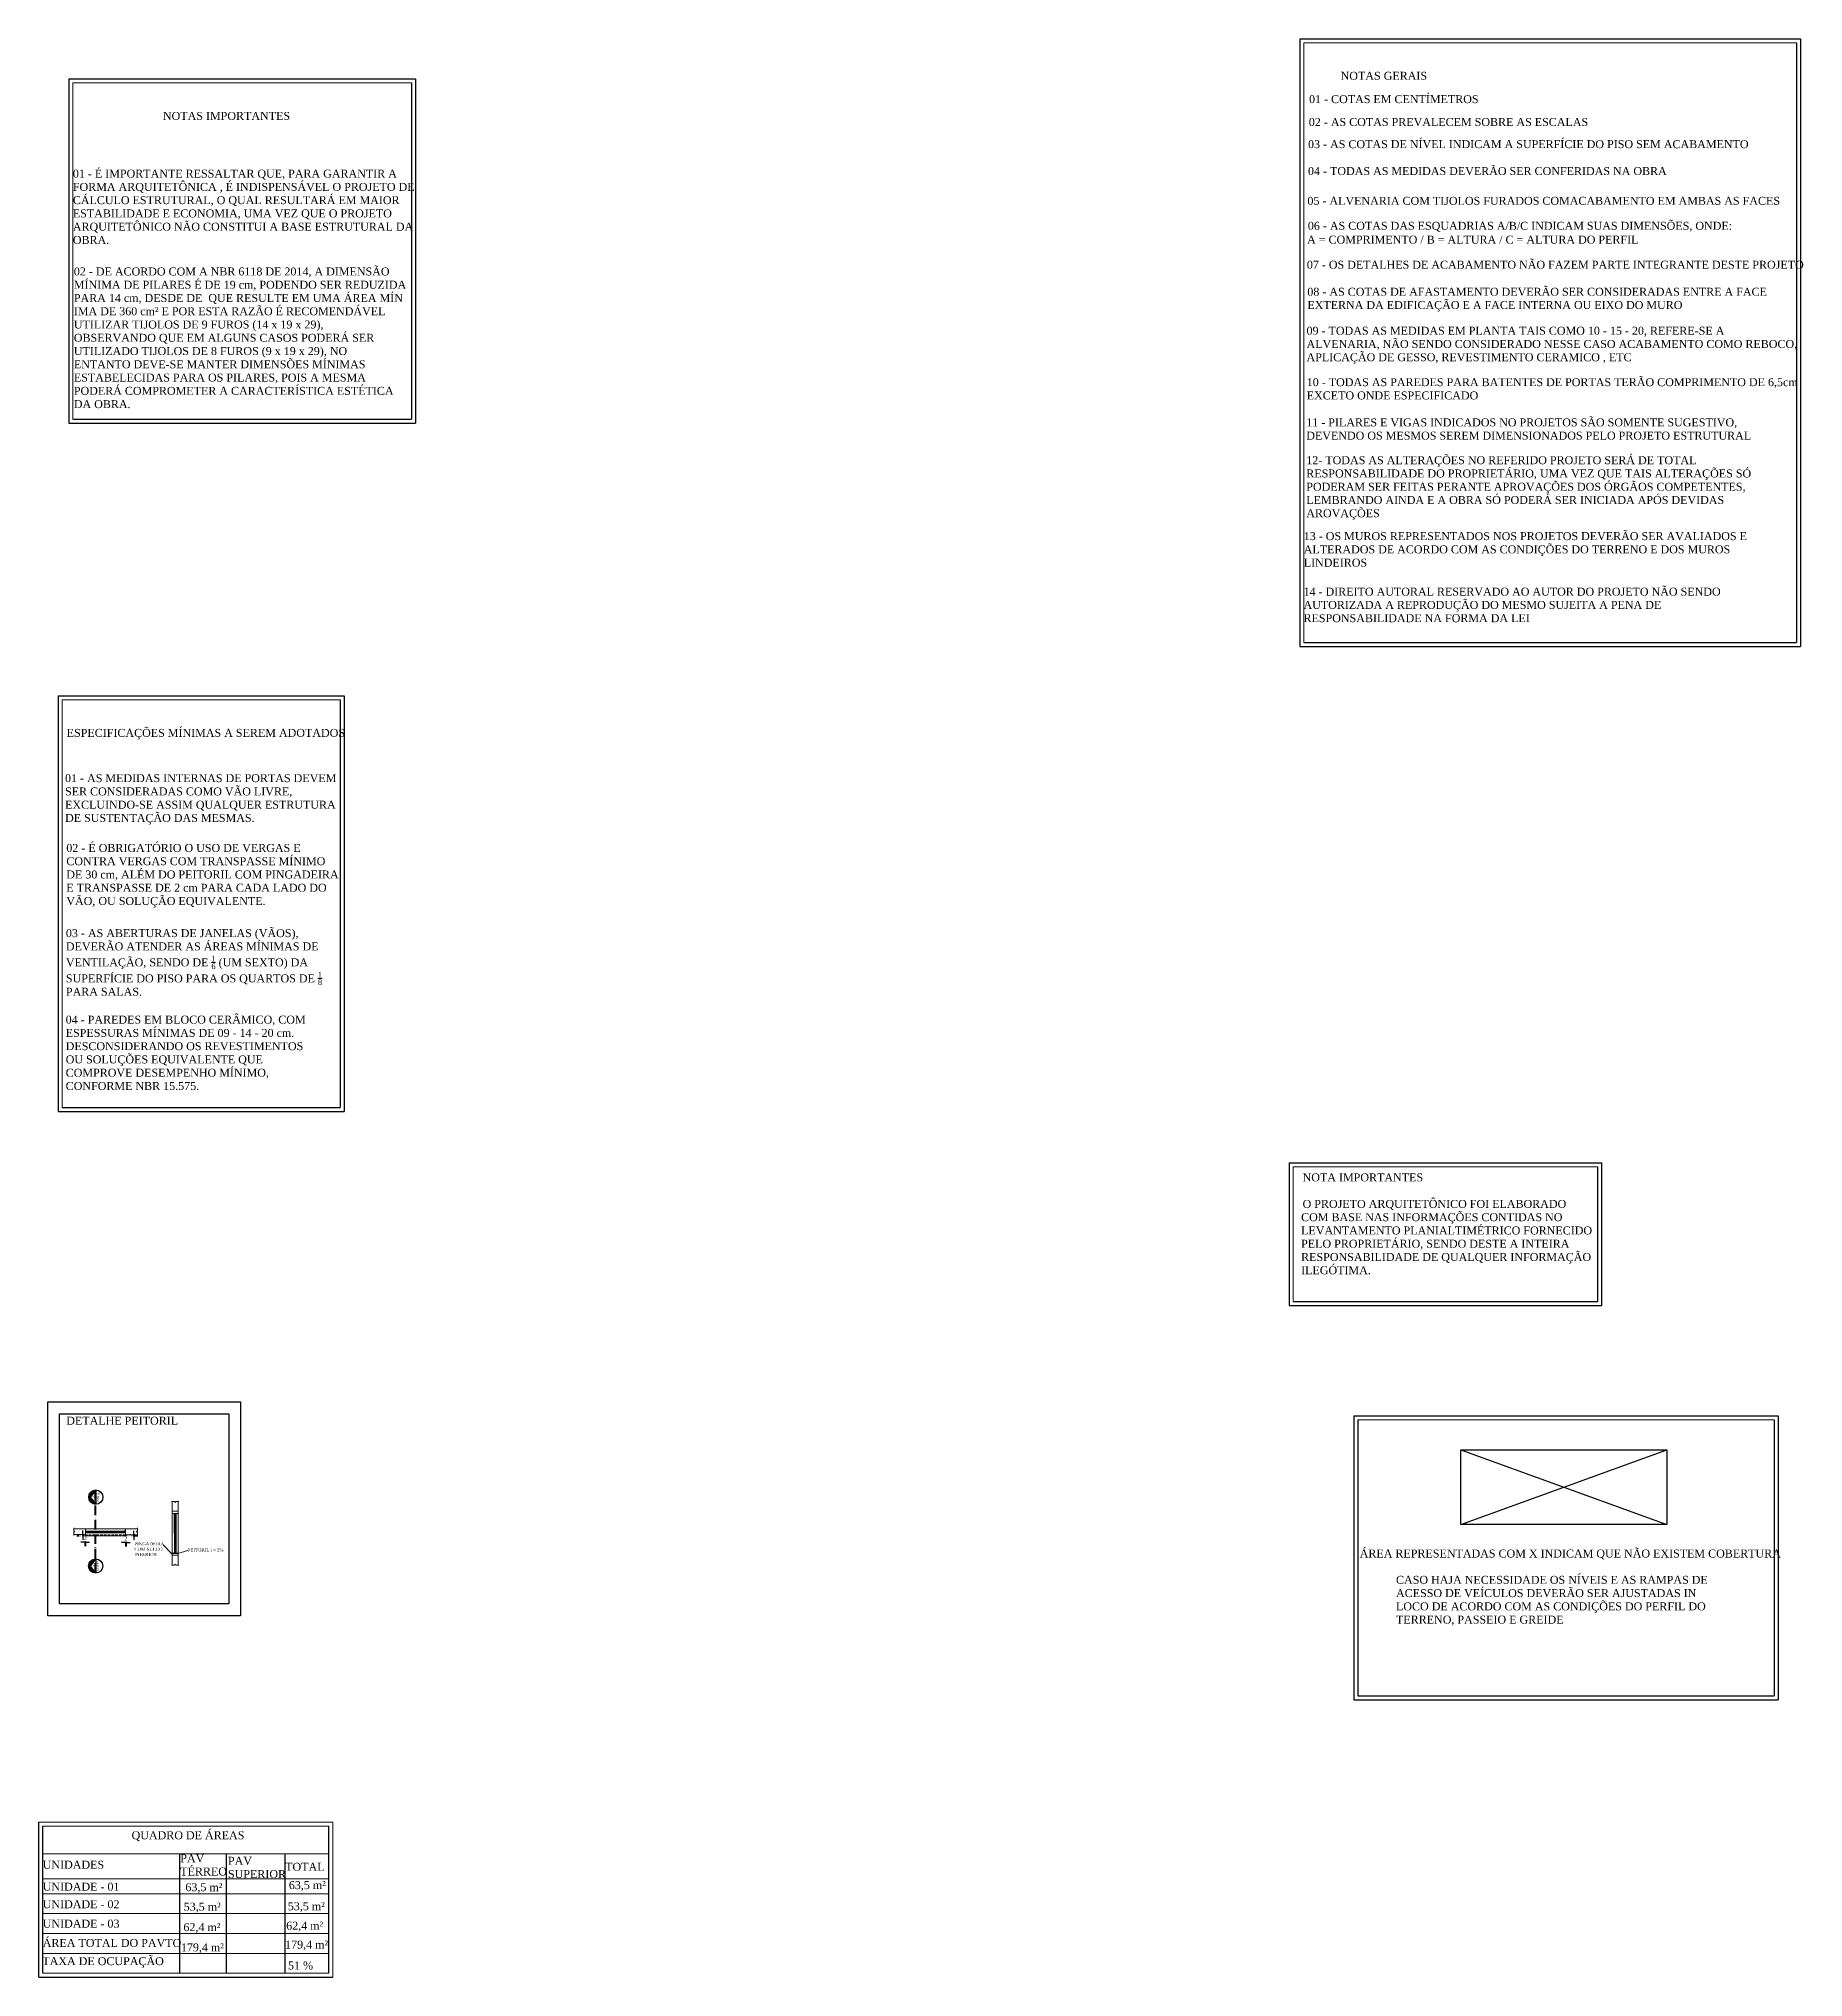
# Model space of a CAD drawing. Header units: centimetres. Extents: x -48696 to 156237, y -5617 to 29024.
# Drawn here: x -10046 to -5609, y -5617 to -745 of the extents above; entities that cross this region are included whole.
import ezdxf

# ---------------------------------------------------------------- set-up
doc = ezdxf.new("R2010")
doc.units = ezdxf.units.CM
doc.linetypes.add('ACAD_ISO06W100', pattern=[36, 24, -3, 0, -3, 0, -3, 0, -3])
doc.linetypes.add('HIDDEN', pattern=[9.525, 6.35, -3.175])
for name, color, linetype in [('01', 1, 'Continuous'), ('ARBOLES', 3, 'Continuous'), ('Fechamento Varanda', 3, 'Continuous'), ('Hachuria - Moveis', 1, 'Continuous'), ('Piso', 55, 'Continuous'), ('PN010', 1, 'Continuous')]:
    doc.layers.add(name, color=color, linetype=linetype)
doc.layers.add('A0 BV', color=7, linetype='Continuous', plot=False)
for name, color, linetype, lineweight in [('Corte Planta', 4, 'ACAD_ISO06W100', 40), ('COTAS', 7, 'Continuous', 0), ('Hachura', 1, 'Continuous', 9), ('Pilares Sub-solo', 7, 'Continuous', 70), ('Pisos Externos', 15, 'Continuous', 9), ('Portas - Janelas', 2, 'Continuous', 20), ('Projeção Janela', 15, 'HIDDEN', 9)]:
    doc.layers.add(name, color=color, linetype=linetype, lineweight=lineweight)
doc.styles.add('Valéria', font='romantic.ttf', dxfattribs={"height": 10})
doc.dimstyles.new('Cota - 50', dxfattribs={"dimtxt": 10, "dimasz": 5, "dimexe": 10, "dimexo": 20, "dimgap": 5, "dimtad": 1, "dimtxsty": 'Valéria', "dimblk": 'DOT', "dimcen": 0, "dimclrd": 12, "dimclre": 12, "dimclrt": 2, "dimazin": 2, "dimtfac": 1, "dimtix": 1, "dimtmove": 0, "dimatfit": 3, "dimldrblk": 'DOT', "dimfxl": 1, "dimarcsym": 0})

msp = doc.modelspace()

# ---------------------------------------------------------------- texts
at = {"layer": 'COTAS', "color": 1, "char_height": 20, "attachment_point": 1, "style": 'Valéria'}
for s, width, heights, insert in [('02 - AS COTAS PREVALECEM SOBRE AS ESCALAS', 1993.1257736, [36.0317], (-6852.39874, -943.81107)), ('03 - AS COTAS DE NÍVEL INDICAM A SUPERFÍCIE DO PISO SEM ACABAMENTO', 2230.6881964, [46.66501], (-6854.33406, -999.46088)), ('04 - TODAS AS MEDIDAS DEVERÃO SER CONFERIDAS NA OBRA', 2021.095385, [0], (-6854.474, -1067.08769)), ('05 - ALVENARIA COM TIJOLOS FURADOS COMACABAMENTO EM AMBAS AS FACES', 1999.7854677, [44.34974], (-6855.86146, -1141.97995)), ('06 - AS COTAS DAS ESQUADRIAS A/B/C INDICAM SUAS DIMENSÕES, ONDE:  ', 2009.2269738, [48.18701], (-6854.74875, -1204.75689)), ('A = COMPRIMENTO / B = ALTURA / C = ALTURA DO PERFIL', 2002.7465256, [65.99014], (-6856.66132, -1239.55007)), ('02 - DE ACORDO COM A NBR 6118 DE 2014, A DIMENSÃO MÍNIMA DE PILARES É DE 19 cm, PODENDO SER REDUZIDA PARA 14 cm, DESDE DE  QUE RESULTE EM UMA ÁREA MÍN\\PIMA DE 360 cm² E POR ESTA RAZÃO É RECOMENDÁVEL UTILIZAR TIJOLOS DE 9 FUROS (14 x 19 x 29), OBSERVANDO QUE EM ALGUNS CASOS PODERÁ SER UTILIZADO TIJOLOS DE 8 FUROS (9 x 19 x 29), NO ENTANTO DEVE-SE MANTER DIMENSÕES MÍNIMAS ESTABELECIDAS PARA OS PILARES, POIS A MESMA PODERÁ COMPROMETER A CARACTERÍSTICA ESTÉTICA DA OBRA.', 834.3882828, [423.86104], (-9957.60036, -1319.53216)), ('07 - OS DETALHES DE ACABAMENTO NÃO FAZEM PARTE INTEGRANTE DESTE PROJETO', 2024.0517298, [57.26909], (-6857.35064, -1302.56013)), ('08 - AS COTAS DE AFASTAMENTO DEVERÃO SER CONSIDERADAS ENTRE A FACE EXTERNA DA EDIFICAÇÃO E A FACE INTERNA OU EIXO DO MURO', 1244.1826541, [138.42335], (-6856.04969, -1370.49642)), ('09 - TODAS AS MEDIDAS EM PLANTA TAIS COMO 10 - 15 - 20, REFERE-SE A ALVENARIA, NÃO SENDO CONSIDERADO NESSE CASO ACABAMENTO COMO REBOCO, APLICAÇÃO DE GESSO, REVESTIMENTO CERAMICO , ETC', 1232.3268441, [146.9996], (-6858.07079, -1468.44766)), ('10 - TODAS AS PAREDES PARA BATENTES DE PORTAS TERÃO COMPRIMENTO DE 6,5cm EXCETO ONDE ESPECIFICADO', 1273.7981666, [127.07081], (-6857.59083, -1597.81595)), ('11 - PILARES E VIGAS INDICADOS NO PROJETOS SÃO SOMENTE SUGESTIVO, DEVENDO OS MESMOS SEREM DIMENSIONADOS PELO PROJETO ESTRUTURAL', 1223.0906613, [114.49413], (-6858.77884, -1698.87545)), ('12- TODAS AS ALTERAÇÕES NO REFERIDO PROJETO SERÁ DE TOTAL RESPONSABILIDADE DO PROPRIETÁRIO, UMA VEZ QUE TAIS ALTERAÇÕES SÓ PODERAM SER FEITAS PERANTE APROVAÇÕES DOS ÓRGÃOS COMPETENTES, LEMBRANDO AINDA E A OBRA SÓ PODERÁ SER INICIADA APÓS DEVIDAS AROVAÇÕES', 1224.7744463, [205.42836], (-6858.68617, -1793.94005)), ('13 - OS MUROS REPRESENTADOS NOS PROJETOS DEVERÃO SER AVALIADOS E ALTERADOS DE ACORDO COM AS CONDIÇÕES DO TERRENO E DOS MUROS LINDEIROS', 1191.6977701, [110.73379], (-6865.15525, -1984.76601)), ('14 - DIREITO AUTORAL RESERVADO AO AUTOR DO PROJETO NÃO SENDO AUTORIZADA A REPRODUÇÃO DO MESMO SUJEITA A PENA DE RESPONSABILIDADE NA FORMA DA LEI', 1184.1918379, [129.1353], (-6865.73101, -2124.37949)), ('02 - É OBRIGATÓRIO O USO DE VERGAS E CONTRA VERGAS COM TRANSPASSE MÍNIMO DE 30 cm, ALÉM DO PEITORIL COM PINGADEIRA E TRANSPASSE DE 2 cm PARA CADA LADO DO VÃO, OU SOLUÇÃO EQUIVALENTE.', 685.0227432, [224.45231], (-9976.48644, -2768.58792)), ('\\A1;03 - AS ABERTURAS DE JANELAS (VÃOS), DEVERÃO ATENDER AS ÁREAS MÍNIMAS DE VENTILAÇÃO, SENDO DE {\\H0.7x;\\S1/6;} (UM SEXTO) DA SUPERFÍCIE DO PISO PARA OS QUARTOS DE {\\H0.7x;\\S1/8;} PARA SALAS.', 642.7758717, [179.26564], (-9977.56843, -2982.74742)), ('04 - PAREDES EM BLOCO CERÂMICO, COM ESPESSURAS MÍNIMAS DE 09 - 14 - 20 cm. DESCONSIDERANDO OS REVESTIMENTOS OU SOLUÇÕES EQUIVALENTE QUE COMPROVE DESEMPENHO MÍNIMO, CONFORME NBR 15.575.', 614.0770639, [265.61206], (-9978.10324, -3200.16853)), ('UNIDADE - 01', 389.9735637, [58.3481], (-10035.80979, -5379.58937)), ('UNIDADE - 02', 283.9727043, [34.33025], (-10035.80979, -5423.64764)), ('UNIDADE - 03', 290.5998705, [49.36293], (-10035.80979, -5472.47944)), ('ÁREA TOTAL DO PAVTO', 515.9931576, [54.68129], (-10035.72456, -5521.04271)), ('TAXA DE OCUPAÇÃO', 460.4241906, [43.22786], (-10036.7968, -5566.79279))]:
    msp.add_mtext_dynamic_manual_height_columns(s, width=width, gutter_width=50, heights=heights, dxfattribs=dict(at, insert=insert))
at = {"layer": 'Fechamento Varanda', "char_height": 5, "attachment_point": 1, "rotation": 89.11387079, "style": 'Valéria'}
for s, insert in [('\\A1;A', (-9910.67929, -4411.48558)), ('CORTE', (-9899.17576, -4422.53588)), ('CORTE', (-9899.47056, -4595.83382)), ('\\A1;A', (-9910.46509, -4585.61868))]:
    msp.add_mtext(s, dxfattribs=dict(at, insert=insert))
at = {"layer": 'Pilares Sub-solo', "color": 7, "attachment_point": 1, "style": 'Valéria'}
for s, width, heights, insert, char_height in [('\\pxi1.1899;{\\C1;NOTAS GERAIS}', 1565.5593968, [48.54125], (-6796.1919, -827.68398), 20), ('{\\C1;01 - COTAS EM CENTÍMETROS}', 1955.2376625, [0], (-6851.76257, -886.34859), 20), ('\\pxi1.1899;{\\C1;NOTAS IMPORTANTES}', 1565.5593968, [48.54125], (-9757.37303, -928.54643), 20), ('{\\C1;01 - É IMPORTANTE RESSALTAR QUE, PARA GARANTIR A FORMA ARQUITETÔNICA , É INDISPENSÁVEL O PROJETO DE CÁLCULO ESTRUTURAL, O QUAL RESULTARÁ EM MAIOR ESTABILIDADE E ECONOMIA, UMA VEZ QUE O PROJETO ARQUITETÔNICO NÃO CONSTITUI A BASE ESTRUTURAL DA OBRA. }', 876.5273769, [266.08216], (-9960.08877, -1073.6065), 20), ('\\pxi1.1899;{\\C1;ESPECIFICAÇÕES MÍNIMAS A SEREM ADOTADOS}', 1565.5593968, [48.54125], (-9999.4192, -2479.33387), 20), ('{\\C1;01 - AS MEDIDAS INTERNAS DE PORTAS DEVEM SER CONSIDERADAS COMO VÃO LIVRE, EXCLUINDO-SE ASSIM QUALQUER ESTRUTURA DE SUSTENTAÇÃO DAS MESMAS.}', 687.9303276, [145.97094], (-9979.73817, -2593.18433), 20), ('\\pxi1.1899;{\\C1;NOTA IMPORTANTES\\P\\P\\pi0.1899,l1;O PROJETO ARQUITETÔNICO FOI ELABORADO COM BASE NAS INFORMAÇÕES CONTIDAS NO LEVANTAMENTO PLANIALTIMÉTRICO FORNECIDO PELO PROPRIETÁRIO, SENDO DESTE A INTEIRA RESPONSABILIDADE DE QUALQUER INFORMAÇÃO ILEGÓTIMA.}', 750.1080705, [305.89801], (-6891.75121, -3596.71253), 20), ('{\\C1;DETALHE PEITORIL}', 862.6966509, [9.00998], (-9976.58884, -4208.21754), 20), ('{\\C1;PINGADEIRA COM SULCO INFERIOR}', 89.0003724, [81.18478], (-9805.18882, -4523.85446), 8), ('{\\C1;PEITORIL i = 2%}', 862.6966509, [9.00998], (-9671.28165, -4539.41744), 8), ('\\pxl2,qc;{\\C1;ÁREA REPRESENTADAS COM X INDICAM QUE NÃO EXISTEM COBERTURA}', 1087.2919896, [39.10296], (-6758.543, -4542.18651), 20), ('{\\C1;CASO HAJA NECESSIDADE OS NÍVEIS E AS RAMPAS DE ACESSO DE VEÍCULOS DEVERÃO SER AJUSTADAS IN LOCO DE ACORDO COM AS CONDIÇÕES DO PERFIL DO TERRENO, PASSEIO E GREIDE}', 793.7434506, [195.9588], (-6633.13746, -4608.29391), 20), ('\\pxi1.1899;{\\C1;QUADRO DE ÁREAS}', 1565.5593968, [48.54125], (-9836.1731, -5250.36845), 20), ('{\\C1;PAV TÉRREO}', 116.6369864, [63.92441], (-9689.99048, -5308.20254), 20), ('{\\C1;UNIDADES}', 332.1701288, [2.53122], (-10035.80979, -5324.39243), 20), ('{\\C1;PAV SUPERIOR}', 145.4732083, [65.40574], (-9570.10076, -5314.497), 20), ('{\\C1;TOTAL }', 99.1192965, [12.25803], (-9426.26192, -5329.57309), 20), ('{\\C1;63,5 m²}', 275.5719754, [36.25185], (-9677.08573, -5380.89169), 20), ('{\\C1;63,5 m²}', 275.5719754, [36.25185], (-9416.9686, -5375.66959), 20), ('{\\C1;53,5 m²}', 275.5719754, [36.25185], (-9681.36366, -5429.76066), 20), ('{\\C1;53,5 m²}', 275.5719754, [36.25185], (-9419.61289, -5428.75799), 20), ('{\\C1;62,4 m²}', 275.5719754, [36.25185], (-9682.0458, -5481.37947), 20), ('{\\C1;62,4 m²}', 275.5719754, [36.25185], (-9423.63991, -5477.62747), 20), ('{\\C1;179,4 m²}', 275.5719754, [36.25185], (-9688.44664, -5532.22949), 20), ('{\\C1;179,4 m²}', 275.5719754, [36.25185], (-9426.38764, -5525.08775), 20), ('{\\C1;51 %}', 275.5719754, [36.25185], (-9419.0206, -5577.58289), 20)]:
    msp.add_mtext_dynamic_manual_height_columns(s, width=width, gutter_width=50, heights=heights, dxfattribs=dict(at, insert=insert, char_height=char_height))

# ---------------------------------------------------------------- blocks, each defined once
blk = doc.blocks.new('_Dot')
at = {"color": 0, "linetype": 'ByBlock', "lineweight": -2}
blk.add_line((-0.5, 0), (-1, 0), dxfattribs=at)
at = {"color": 0, "linetype": 'ByBlock', "const_width": 0.5}
blk.add_lwpolyline([(-0.25, 0, 1), (0.25, 0, 1)], format="xyb", close=True, dxfattribs=at)
blk = doc.blocks.new('*D491')
at = {"color": 12, "lineweight": -2, "transparency": 16777216}
for p, q in [((-9934.9, -4523.5), (-9939.9, -4523.5)), ((-9929.9, -4523.5), (-9927.9, -4523.5)), ((-9929.9, -4524.7), (-9929.9, -4533.5)), ((-9927.9, -4524.7), (-9927.9, -4533.5)), ((-9922.9, -4523.5), (-9917.9, -4523.5))]:
    blk.add_line(p, q, dxfattribs=at)
at = {"layer": 'Defpoints', "color": 0, "transparency": 16777216}
for p in [(-9929.9, -4504.7), (-9927.9, -4504.7), (-9927.9, -4523.5)]:
    blk.add_point(p, dxfattribs=at)
at = {"color": 12, "lineweight": -2, "transparency": 16777216, "xscale": 5, "yscale": 5, "zscale": 5}
blk.add_blockref('_Dot', (-9929.9, -4523.5), dxfattribs=at)
at = {"color": 12, "lineweight": -2, "transparency": 16777216, "xscale": 5, "yscale": 5, "zscale": 5, "rotation": 180}
blk.add_blockref('_Dot', (-9927.9, -4523.5), dxfattribs=at)
at = {"color": 2, "transparency": 16777216, "insert": (-9928.9, -4513.5), "char_height": 10, "attachment_point": 5, "style": 'Valéria'}
blk.add_mtext('2', dxfattribs=at)
blk = doc.blocks.new('*D492')
at = {"layer": 'Defpoints', "color": 0, "transparency": 16777216}
for p in [(-9827.9, -4504.8), (-9825.9, -4504.8), (-9825.9, -4524.4)]:
    blk.add_point(p, dxfattribs=at)
at = {"layer": 'Portas - Janelas', "color": 12, "lineweight": -2, "transparency": 16777216}
for p, q in [((-9832.9, -4524.4), (-9837.9, -4524.4)), ((-9827.9, -4524.4), (-9825.9, -4524.4)), ((-9827.9, -4524.8), (-9827.9, -4534.4)), ((-9825.9, -4524.8), (-9825.9, -4534.4)), ((-9820.9, -4524.4), (-9815.9, -4524.4))]:
    blk.add_line(p, q, dxfattribs=at)
at = {"layer": 'Portas - Janelas', "color": 12, "lineweight": -2, "transparency": 16777216, "xscale": 5, "yscale": 5, "zscale": 5}
blk.add_blockref('_Dot', (-9827.9, -4524.4), dxfattribs=at)
at = {"layer": 'Portas - Janelas', "color": 12, "lineweight": -2, "transparency": 16777216, "xscale": 5, "yscale": 5, "zscale": 5, "rotation": 180}
blk.add_blockref('_Dot', (-9825.9, -4524.4), dxfattribs=at)
at = {"layer": 'Portas - Janelas', "color": 2, "transparency": 16777216, "insert": (-9826.9, -4514.4), "char_height": 10, "attachment_point": 5, "style": 'Valéria'}
blk.add_mtext('2', dxfattribs=at)
blk = doc.blocks.new('*D493')
at = {"color": 12, "lineweight": -2, "transparency": 16777216}
for p, q in [((-9949.9, -4504.7), (-9944.6, -4504.7)), ((-9949.9, -4507.7), (-9944.6, -4507.7)), ((-9934.6, -4499.7), (-9934.6, -4494.7)), ((-9934.6, -4504.7), (-9934.6, -4507.7)), ((-9934.6, -4512.7), (-9934.6, -4517.7))]:
    blk.add_line(p, q, dxfattribs=at)
at = {"layer": 'Defpoints', "color": 0, "transparency": 16777216}
for p in [(-9934.6, -4507.7), (-9929.9, -4504.7), (-9929.9, -4507.7)]:
    blk.add_point(p, dxfattribs=at)
at = {"color": 12, "lineweight": -2, "transparency": 16777216, "xscale": 5, "yscale": 5, "zscale": 5}
for p, rotation in [((-9934.6, -4504.7), 270), ((-9934.6, -4507.7), 90)]:
    blk.add_blockref('_Dot', p, dxfattribs=dict(at, rotation=rotation))
at = {"color": 2, "transparency": 16777216, "insert": (-9944.7, -4506.2), "char_height": 10, "attachment_point": 5, "rotation": 90, "style": 'Valéria'}
blk.add_mtext('3', dxfattribs=at)
blk = doc.blocks.new('*D494')
at = {"color": 12, "lineweight": -2, "transparency": 16777216}
for p, q in [((-9807.1, -4499.8), (-9807.1, -4494.8)), ((-9807.1, -4504.8), (-9807.1, -4507.8)), ((-9807.1, -4512.8), (-9807.1, -4517.8)), ((-9805.9, -4504.8), (-9797.1, -4504.8)), ((-9805.9, -4507.8), (-9797.1, -4507.8))]:
    blk.add_line(p, q, dxfattribs=at)
at = {"layer": 'Defpoints', "color": 0, "transparency": 16777216}
for p in [(-9825.9, -4504.8), (-9825.9, -4507.8), (-9807.1, -4507.8)]:
    blk.add_point(p, dxfattribs=at)
at = {"color": 12, "lineweight": -2, "transparency": 16777216, "xscale": 5, "yscale": 5, "zscale": 5}
for p, rotation in [((-9807.1, -4504.8), 270), ((-9807.1, -4507.8), 90)]:
    blk.add_blockref('_Dot', p, dxfattribs=dict(at, rotation=rotation))
at = {"color": 2, "transparency": 16777216, "insert": (-9817.2, -4506.3), "char_height": 10, "attachment_point": 5, "rotation": 90, "style": 'Valéria'}
blk.add_mtext('3', dxfattribs=at)

# ---------------------------------------------------------------- dimensions: what is measured, and where the dimension line sits
for base, p1, p2, picture, middle in [((-9934.60192, -4507.74328), (-9929.89597, -4504.74328), (-9929.89597, -4507.74328), '*D493', (-9944.70547, -4506.24328)), ((-9807.07495, -4507.77294), (-9825.89597, -4504.77352), (-9825.89597, -4507.77294), '*D494', (-9817.1785, -4506.27323))]:
    dim = msp.add_linear_dim(base=base, p1=p1, p2=p2, angle=90, dimstyle='Cota - 50')
    dim.commit()
    dim.dimension.update_dxf_attribs({"geometry": picture, "text_midpoint": middle})
dim = msp.add_linear_dim(base=(-9927.89968, -4523.51249), p1=(-9929.89597, -4504.74328), p2=(-9927.89968, -4504.74328), dimstyle='Cota - 50')
dim.commit()
dim.dimension.update_dxf_attribs({"geometry": '*D491', "text_midpoint": (-9928.89782, -4513.51249)})
at = {"layer": 'Portas - Janelas'}
dim = msp.add_linear_dim(base=(-9825.89597, -4524.41335), p1=(-9827.89969, -4504.77294), p2=(-9825.89597, -4504.77352), dimstyle='Cota - 50', dxfattribs=at)
dim.commit()
dim.dimension.update_dxf_attribs({"geometry": '*D492', "text_midpoint": (-9826.89783, -4514.41335)})

# ---------------------------------------------------------------- hatches: boundary and pattern name
h = msp.add_hatch(color=2)
h.dxf.hatch_style = 1
h.paths.add_polyline_path([(-9920.24744, -4410.38769, 0.3818407262), (-9904.31758, -4428.20566), (-9904.31758, -4425.81093), (-9916.17959, -4410.3174), (-9904.31758, -4395.27381), (-9904.31758, -4392.56973, 0.3818407262)])
h = msp.add_hatch(color=2)
h.dxf.hatch_style = 1
h.paths.add_polyline_path([(-9904.61238, -4568.57175), (-9904.61238, -4565.86767, 0.3818407262), (-9920.54224, -4583.68563, 0.3818407262), (-9904.61238, -4601.5036), (-9904.61238, -4599.10887), (-9916.4744, -4583.61534)])

# ---------------------------------------------------------------- linework, layer by layer
for p, q in [((-6875.15525, -744.61686), (-5616.10362, -744.61686)), ((-6875.15525, -744.61686), (-6875.15525, -2272.49418)), ((-5616.10362, -744.61686), (-5616.10362, -2272.49418)), ((-9970.08877, -845.47931), (-9098.65557, -845.47931)), ((-9970.08877, -845.47931), (-9970.08877, -1711.1577)), ((-9098.65557, -845.47931), (-9098.65557, -1711.1577)), ((-6875.15525, -2272.49418), (-5616.10362, -2272.49418)), ((-9996.768, -2396.26675), (-9278.13263, -2396.26675)), ((-9996.768, -2396.26675), (-9996.768, -3440.8519)), ((-9278.13263, -2396.26675), (-9278.13263, -3440.8519)), ((-9996.768, -3440.8519), (-9278.13263, -3440.8519)), ((-6901.75121, -3569.77222), (-6115.35917, -3569.77222)), ((-6901.75121, -3569.77222), (-6901.75121, -3928.52884)), ((-6115.35917, -3928.52884), (-6115.35917, -3569.77222)), ((-6901.75121, -3928.52884), (-6115.35917, -3928.52884)), ((-6738.98935, -4206.43891), (-5672.16366, -4206.43891)), ((-6738.98935, -4206.43891), (-6738.98935, -4920.27404)), ((-5672.16366, -4206.43891), (-5672.16366, -4920.27404)), ((-6470.10153, -4291.39455), (-5952.02271, -4479.38128)), ((-6470.10153, -4479.38128), (-5952.02271, -4291.39455)), ((-9904.31758, -4395.27381), (-9916.17959, -4410.3174)), ((-9916.17959, -4410.3174), (-9904.31758, -4425.81093)), ((-9904.31758, -4392.45783), (-9904.31758, -4395.27381)), ((-9904.61238, -4568.57175), (-9916.4744, -4583.61534)), ((-9904.61238, -4565.75577), (-9904.61238, -4568.57175)), ((-9916.4744, -4583.61534), (-9904.61238, -4599.10887)), ((-6738.98935, -4920.27404), (-5672.16366, -4920.27404)), ((-10045.80979, -5617.20587), (-9306.63853, -5617.20587))]:
    msp.add_line(p, q)
for points in [[(-10023.38396, -4170.95607), (-9538.27881, -4170.95607), (-9538.27881, -4708.95379), (-10023.38396, -4708.95379)], [(-6470.10153, -4291.39455), (-5952.02271, -4291.39455), (-5952.02271, -4479.38128), (-6470.10153, -4479.38128)]]:
    msp.add_lwpolyline(points, close=True)
msp.add_lwpolyline([(-10045.80979, -5617.20587), (-10045.80979, -5227.20587)])
at = {"layer": '01'}
for p, q in [((-6891.75121, -3918.52884), (-6125.35917, -3918.52884)), ((-6728.98935, -4910.27404), (-5682.16366, -4910.27404)), ((-9692.06918, -5307.20587), (-9692.06918, -5607.20587)), ((-9574.66664, -5307.20587), (-9574.66664, -5607.20587)), ((-9427.31124, -5307.20587), (-9427.31124, -5607.20587))]:
    msp.add_line(p, q, dxfattribs=at)
msp.add_lwpolyline([(-9993.38396, -4200.95607), (-9568.27881, -4200.95607), (-9568.27881, -4678.95379), (-9993.38396, -4678.95379)], close=True, dxfattribs=at)
msp.add_lwpolyline([(-10035.80979, -5607.20587), (-10035.80979, -5237.20587)], dxfattribs=at)
at = {"layer": 'A0 BV'}
msp.add_line((-9970.08877, -1711.1577), (-9098.65557, -1711.1577), dxfattribs=at)
at = {"layer": 'ARBOLES'}
for p, q in [((-9902.31758, -4392.45783), (-9902.31758, -4428.31756)), ((-9902.61238, -4565.75577), (-9902.61238, -4601.6155))]:
    msp.add_line(p, q, dxfattribs=at)
for centre in [(-9902.31758, -4410.38769), (-9902.61238, -4583.68563)]:
    msp.add_circle(centre, 17.92986, dxfattribs=at)
at = {"layer": 'Corte Planta'}
msp.add_line((-9904.31758, -4395.27381), (-9904.31758, -4601.39408), dxfattribs=at)
at = {"layer": 'COTAS', "color": 1}
for p, q in [((-6865.15525, -754.61686), (-5626.10362, -754.61686)), ((-6865.15525, -754.61686), (-6865.15525, -2262.49418)), ((-9960.08877, -855.47931), (-9108.65557, -855.47931)), ((-9960.08877, -855.47931), (-9960.08877, -1701.1577)), ((-9986.768, -2406.26675), (-9288.13263, -2406.26675)), ((-9986.768, -2406.26675), (-9986.768, -3430.8519)), ((-6891.75121, -3579.77222), (-6125.35917, -3579.77222)), ((-6891.75121, -3579.77222), (-6891.75121, -3918.52884)), ((-6728.98935, -4216.43891), (-5682.16366, -4216.43891)), ((-10035.80979, -5237.20587), (-9316.63853, -5237.20587)), ((-10035.80979, -5307.20587), (-9316.63853, -5307.20587)), ((-10035.80979, -5370.26853), (-9316.63853, -5370.26853)), ((-10035.80979, -5407.20587), (-9316.63853, -5407.20587)), ((-10035.80979, -5457.20587), (-9316.63853, -5457.20587)), ((-10035.80979, -5507.20587), (-9316.63853, -5507.20587)), ((-10035.80979, -5557.20587), (-9316.63853, -5557.20587)), ((-10035.80979, -5607.20587), (-9316.63853, -5607.20587))]:
    msp.add_line(p, q, dxfattribs=at)
at = {"layer": 'COTAS'}
for p in [(-10045.80979, -5227.20587), (-9306.63853, -5617.20587)]:
    msp.add_line(p, (-9306.63853, -5227.20587), dxfattribs=at)
at = {"layer": 'Hachura'}
for p, q in [((-9705.07445, -4451.54649), (-9705.06883, -4453.57365)), ((-9701.57301, -4452.06394), (-9704.57299, -4452.07227)), ((-9704.57299, -4452.07227), (-9704.56883, -4453.57226)), ((-9704.073, -4452.07088), (-9703.79829, -4551.0705)), ((-9702.073, -4452.06533), (-9701.7983, -4551.06495)), ((-9701.57301, -4452.06394), (-9701.56884, -4453.56394)), ((-9701.07444, -4451.54666), (-9701.06885, -4453.56255)), ((-9927.89574, -4499.55046), (-9925.86859, -4499.54483)), ((-9927.89557, -4495.55044), (-9925.87969, -4495.54485)), ((-9927.3783, -4496.04901), (-9925.8783, -4496.04485)), ((-9927.3783, -4496.04901), (-9927.36997, -4499.049)), ((-9927.37691, -4496.54901), (-9828.37729, -4496.2743)), ((-9927.37136, -4498.549), (-9828.37174, -4498.27429)), ((-9927.36997, -4499.049), (-9925.86998, -4499.04483))]:
    msp.add_line(p, q, dxfattribs=at)
at = {"layer": 'Hachuria - Moveis'}
for p, q in [((-9827.89556, -4495.27296), (-9829.88006, -4495.27846)), ((-9828.37868, -4495.7743), (-9829.87867, -4495.77846)), ((-9828.37035, -4498.77429), (-9829.87035, -4498.77845)), ((-9827.89573, -4499.27297), (-9829.86896, -4499.27845)), ((-9828.37868, -4495.7743), (-9828.37035, -4498.77429)), ((-9704.79697, -4551.54651), (-9704.80245, -4549.57328)), ((-9704.29829, -4551.07189), (-9704.30245, -4549.57189)), ((-9701.2983, -4551.06356), (-9704.29829, -4551.07189)), ((-9701.2983, -4551.06356), (-9701.30246, -4549.56357)), ((-9700.79696, -4551.54668), (-9700.80246, -4549.56218))]:
    msp.add_line(p, q, dxfattribs=at)
at = {"layer": 'Piso'}
for p, q in [((-9705.06883, -4453.57365), (-9704.80245, -4549.57328)), ((-9704.56883, -4453.57226), (-9704.30245, -4549.57189)), ((-9701.56884, -4453.56394), (-9701.30246, -4549.56357)), ((-9701.06885, -4453.56255), (-9700.80246, -4549.56218)), ((-9925.87969, -4495.54485), (-9829.88006, -4495.27846)), ((-9925.8783, -4496.04485), (-9829.87867, -4495.77846)), ((-9925.86998, -4499.04483), (-9829.87035, -4498.77845)), ((-9925.86859, -4499.54483), (-9829.86896, -4499.27845))]:
    msp.add_line(p, q, dxfattribs=at)
at = {"layer": 'Pisos Externos'}
for p, q in [((-9713.29693, -4551.54168), (-9732.12715, -4531.50437)), ((-9696.31006, -4552.05092), (-9670.68715, -4544.71357))]:
    msp.add_line(p, q, dxfattribs=at)
at = {"layer": 'PN010'}
for p, q in [((-5626.10362, -754.61686), (-5626.10362, -2262.49418)), ((-9108.65557, -855.47931), (-9108.65557, -1701.1577)), ((-9960.08877, -1701.1577), (-9108.65557, -1701.1577)), ((-6865.15525, -2262.49418), (-5626.10362, -2262.49418)), ((-9288.13263, -2406.26675), (-9288.13263, -3430.8519)), ((-9986.768, -3430.8519), (-9288.13263, -3430.8519)), ((-6125.35917, -3918.52884), (-6125.35917, -3579.77222)), ((-6728.98935, -4216.43891), (-6728.98935, -4910.27404)), ((-5682.16366, -4216.43891), (-5682.16366, -4910.27404))]:
    msp.add_line(p, q, dxfattribs=at)
at = {"layer": 'PN010', "color": 1}
msp.add_line((-9316.63853, -5607.20587), (-9316.63853, -5237.20587), dxfattribs=at)
at = {"layer": 'Portas - Janelas'}
for p, q in [((-9710.25913, -4421.54691), (-9712.25913, -4421.54198)), ((-9710.26785, -4451.54256), (-9710.25913, -4421.54256)), ((-9704.07754, -4421.54691), (-9710.25913, -4421.54691)), ((-9702.86673, -4424.60863), (-9704.07754, -4421.54691)), ((-9700.84872, -4421.54691), (-9702.86673, -4424.60863)), ((-9695.29139, -4421.54691), (-9700.84872, -4421.54691)), ((-9695.29693, -4551.54691), (-9695.29139, -4421.54691)), ((-9695.29139, -4421.54691), (-9693.29139, -4421.547)), ((-9710.29693, -4551.54627), (-9710.29267, -4451.54627)), ((-9695.29267, -4451.54691), (-9710.26785, -4451.54256)), ((-9695.29092, -4445.54691), (-9710.26611, -4445.54256)), ((-9957.89533, -4504.73513), (-9957.90026, -4506.73513)), ((-9927.89968, -4504.74386), (-9957.89968, -4504.73513)), ((-9957.89533, -4489.76739), (-9957.89524, -4487.76739)), ((-9827.89533, -4489.77294), (-9957.89533, -4489.76739)), ((-9957.89533, -4489.76739), (-9957.89533, -4495.32472)), ((-9957.89533, -4495.32472), (-9954.83361, -4497.34273)), ((-9954.83361, -4497.34273), (-9957.89533, -4498.55354)), ((-9957.89533, -4498.55354), (-9957.89533, -4504.73513)), ((-9929.89597, -4504.74328), (-9929.89597, -4507.76859)), ((-9929.89597, -4507.74328), (-9825.89597, -4507.74328)), ((-9927.89533, -4489.76867), (-9927.89968, -4504.74386)), ((-9827.89533, -4489.77294), (-9827.89969, -4504.77294)), ((-9827.89969, -4504.77294), (-9797.89969, -4504.78166)), ((-9827.89533, -4489.77294), (-9797.89533, -4489.78166)), ((-9825.89597, -4504.77294), (-9825.89597, -4507.74328)), ((-9797.89533, -4495.33899), (-9800.95705, -4497.357)), ((-9800.95705, -4497.357), (-9797.89533, -4498.5678)), ((-9797.89533, -4504.7494), (-9797.90027, -4506.78166)), ((-9797.89533, -4489.78166), (-9797.89475, -4487.78166)), ((-9797.89533, -4489.78166), (-9797.89533, -4495.33899)), ((-9797.89533, -4498.5678), (-9797.89533, -4504.7494)), ((-9713.29693, -4551.54168), (-9713.29722, -4552.54168)), ((-9695.29722, -4552.54691), (-9713.29722, -4552.54168)), ((-9695.29693, -4551.54691), (-9713.29693, -4551.54168)), ((-9710.29722, -4552.54255), (-9710.30566, -4581.54255)), ((-9695.29868, -4557.54691), (-9710.29868, -4557.54255)), ((-9710.29693, -4551.54255), (-9710.29693, -4551.54627)), ((-9702.881, -4578.48519), (-9704.0918, -4581.54691)), ((-9700.86299, -4581.54691), (-9702.881, -4578.48519)), ((-9695.29693, -4551.54691), (-9695.30566, -4581.54691)), ((-9710.2734, -4581.54691), (-9712.30566, -4581.54197)), ((-9704.0918, -4581.54691), (-9710.2734, -4581.54691)), ((-9695.30566, -4581.54691), (-9700.86299, -4581.54691)), ((-9695.30566, -4581.54691), (-9693.30566, -4581.54749))]:
    msp.add_line(p, q, dxfattribs=at)
at = {"layer": 'Projeção Janela'}
msp.add_line((-9827.89597, -4504.77294), (-9927.89597, -4504.76867), dxfattribs=at)

msp.set_redraw_order([(e.dxf.handle, doc.entitydb.next_handle()) for e in msp.query("TEXT MTEXT ATTDEF DIMENSION ARC_DIMENSION")])  # texts and dimensions are drawn at this point

doc.saveas('drawing.dxf')
